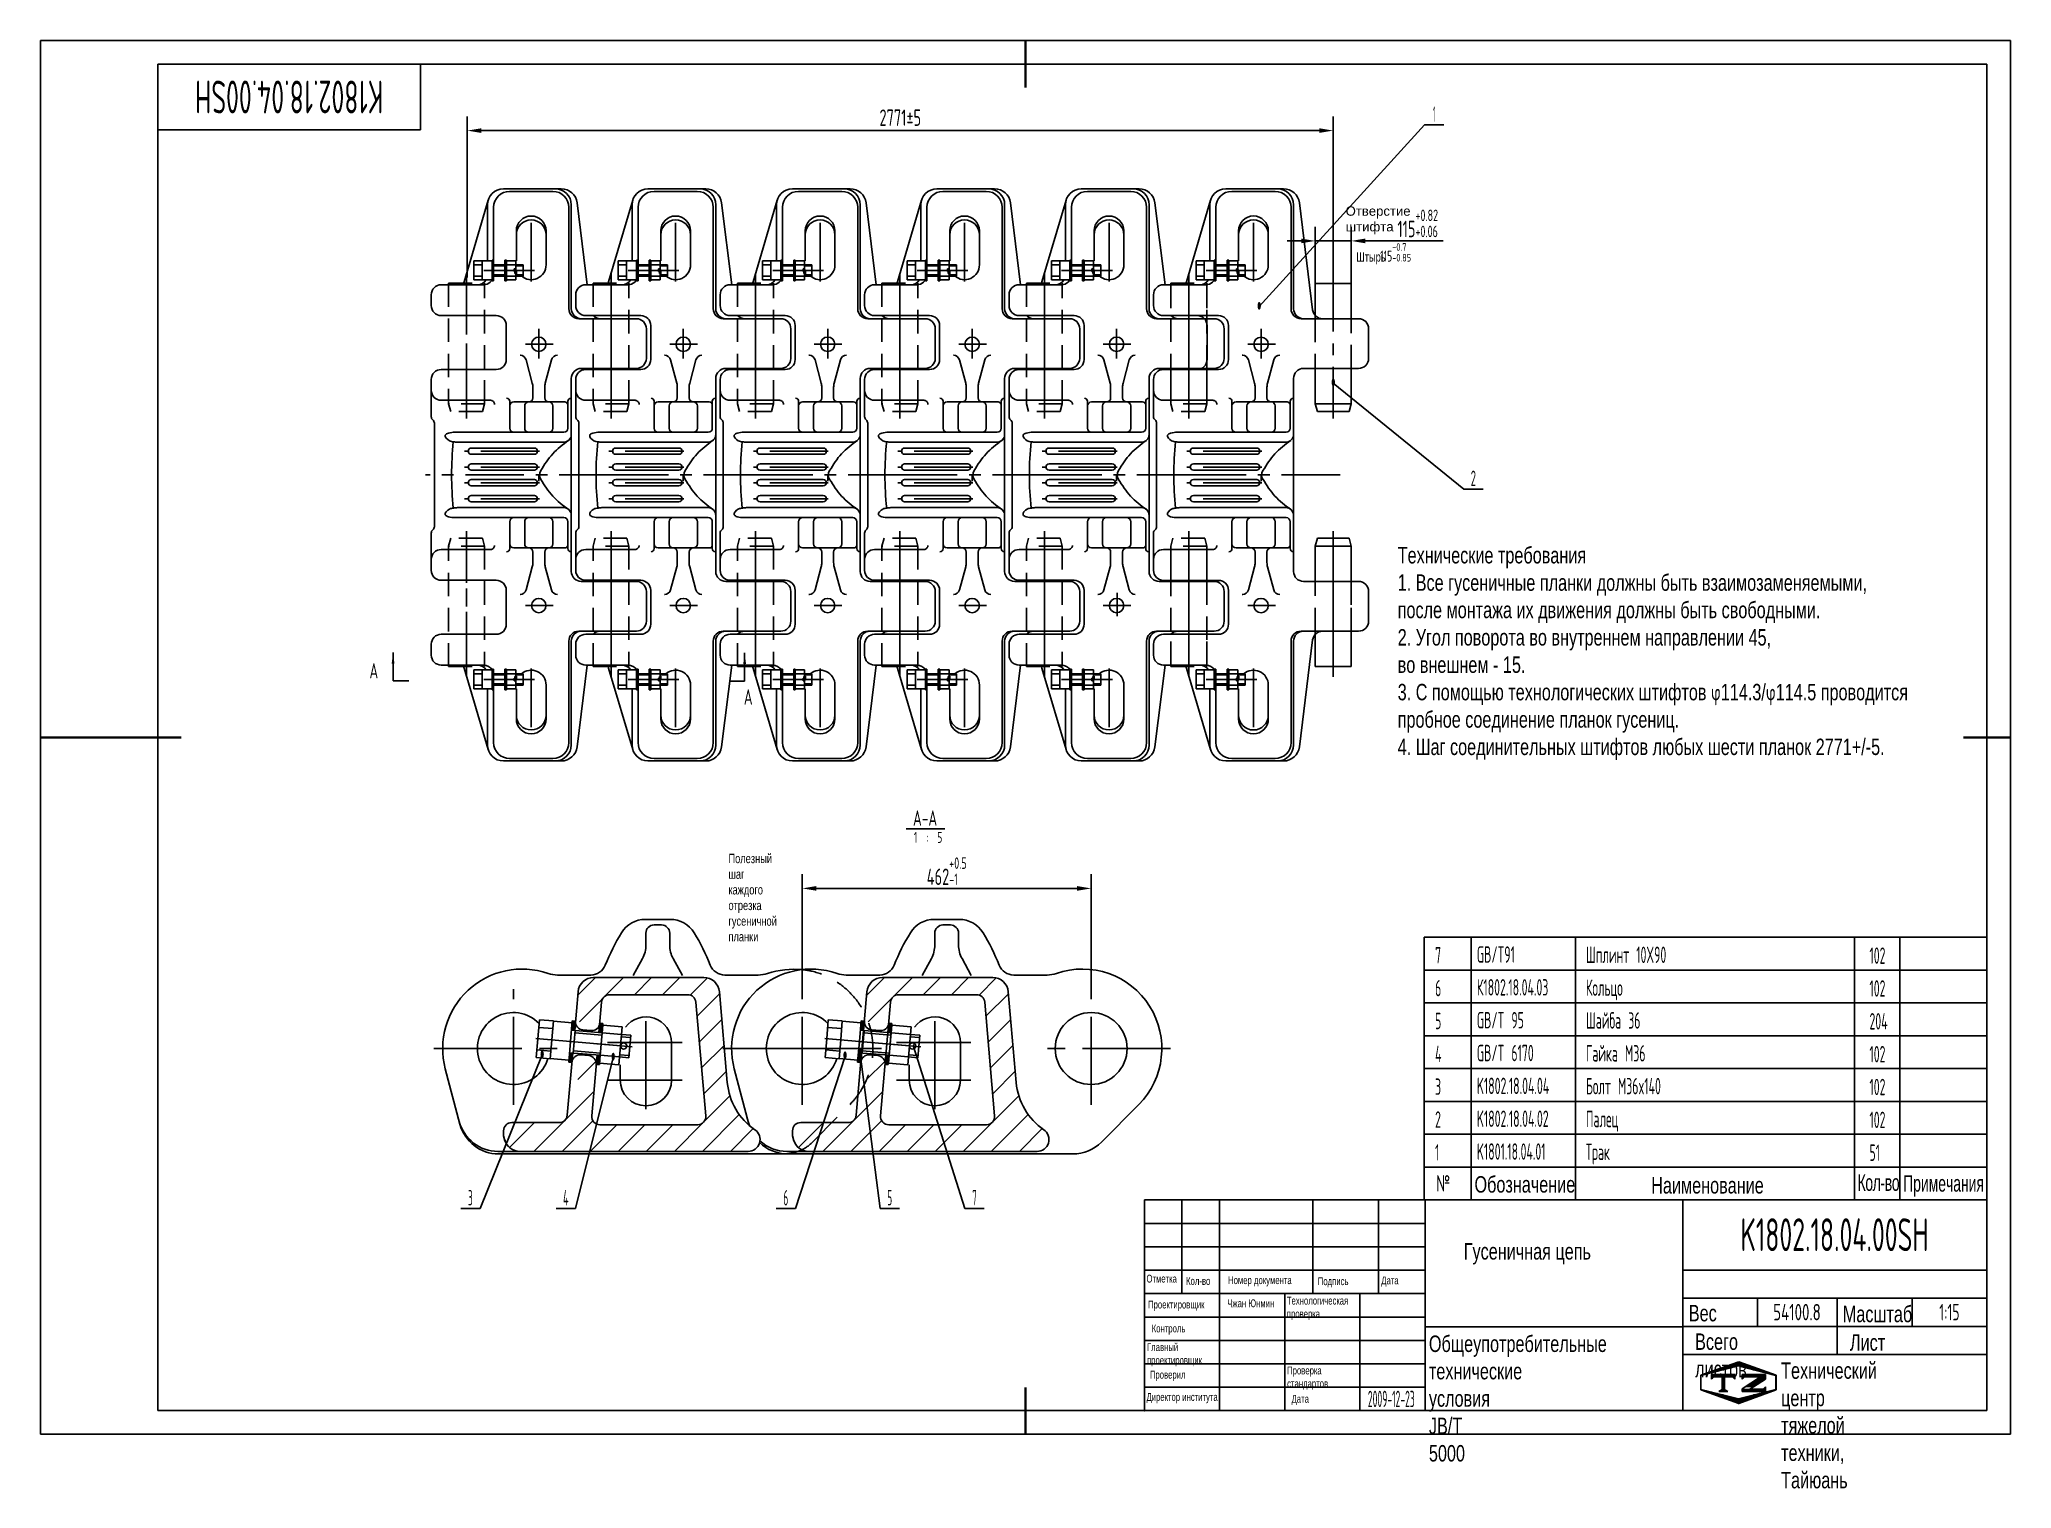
# Model space of a CAD drawing. Header units: millimetres. Extents: x -4 to 6304, y -174 to 4459.
import ezdxf
from ezdxf.enums import TextEntityAlignment as Align

# ---------------------------------------------------------------- set-up
doc = ezdxf.new("R2010")
doc.units = ezdxf.units.MM
doc.header["$LTSCALE"] = 150
doc.linetypes.add('F', pattern=[0.75, 0.5, -0.25])
doc.linetypes.add('G', pattern=[2, 1.25, -0.25, 0.25, -0.25])
for name, color, linetype in [('01', 7, 'Continuous'), ('02', 1, 'Continuous'), ('04', 2, 'F'), ('05', 4, 'G'), ('08', 1, 'Continuous'), ('10', 1, 'Continuous'), ('11', 3, 'Continuous'), ('THICK', 7, 'Continuous')]:
    doc.layers.add(name, color=color, linetype=linetype)
doc.styles.add('HZLIB', font='TXT.shx', dxfattribs={"width": 0.5, "height": 52.5})
doc.styles.get("Standard").update_dxf_attribs({"font": 'isocp', "width": 0.707, "bigfont": 'intecad.shx'})
doc.dimstyles.new('INTE', dxfattribs={"dimscale": 15, "dimtxt": 3.5, "dimasz": 3, "dimexe": 3, "dimexo": 0, "dimgap": 1, "dimtad": 1, "dimdec": 3, "dimdsep": 46, "dimtxsty": 'Standard', "dimcen": 0, "dimclrd": 1, "dimclre": 1, "dimclrt": 3, "dimaunit": 1, "dimadec": 0, "dimazin": 0, "dimtfac": 1, "dimtmove": 0, "dimatfit": 0, "dimfxl": 0, "dimarcsym": 0})

msp = doc.modelspace()

# ---------------------------------------------------------------- texts
at = {"style": 'HZLIB', "width": 0.5}
for s, p in [('7', (4460, 1504.5959)), ('GB/T91', (4593.655, 1507.1192)), ('Шплинт 10X90', (4942.3819, 1506.1936)), ('102', (5849.3458, 1503.5135)), ('6', (4460, 1399.5959)), ('К1802.18.04.03', (4593.655, 1402.1192)), ('Кольцо', (4942.3819, 1401.1936)), ('102', (5849.3458, 1398.5135)), ('5', (4460, 1294.5959)), ('GB/T 95', (4593.655, 1297.1192)), ('Шайба 36', (4942.3819, 1296.1936)), ('204', (5849.3458, 1293.5135)), ('4', (4460, 1189.596)), ('GB/T 6170', (4593.655, 1192.1192)), ('Гайка M36', (4942.3819, 1191.1936)), ('102', (5849.3458, 1188.5135)), ('3', (4460, 1084.596)), ('K1802.18.04.04', (4593.655, 1087.1192)), ('Болт M36x140', (4942.3819, 1086.1936)), ('102', (5849.3458, 1083.5135)), ('2', (4460, 979.596)), ('K1802.18.04.02', (4593.655, 982.1192)), ('Палец', (4942.3819, 981.1936)), ('102', (5849.3458, 978.5135)), ('1', (4460, 874.596)), ('K1801.18.04.01', (4593.655, 877.1192)), ('Трак', (4942.3819, 876.1936)), ('51', (5849.3458, 873.5135))]:
    msp.add_text(s, height=52.5, dxfattribs=at).set_placement(p)
at = {"layer": '01', "attachment_point": 1}
for s, insert, char_height, width in [('{\\fArial|b0|i0|c204|p34;\\W1;Отверстие\\Pштифта}', (4173.9851, 3925.1951), 30, 3.706885), ('{\\fArial|b0|i0|c204|p34;Полезный шаг каждого отрезка гусеничной планки}', (2199.9761, 1855.3647), 30, 1.743155), ('{\\fArial|b0|i0|c204|p34;Обозначение}', (4586.0149, 824.7152), 52.5, 2.43298), ('{\\fArial|b0|i0|c204|p34;Кол-во}', (3663.6216, 502.1294), 25, 0.839182), ('{\\fArial|b0|i0|c204|p34;Общеупотребительные\\Pтехнические условия \\fArial|b0|i0|c0|p34;JB/T 5000}', (4440.2347, 315.1552), 52.5, 1.342044), ('{\\fArial|b0|i0|c204|p34;Всего листов}', (5291.6509, 321.8683), 52.5, 1.342022), ('{\\fArial|b0|i0|c204|p34;Технический центр\\Pтяжелой техники, Тайюань}', (5566.767, 229.348), 52.5, 2.684043)]:
    msp.add_mtext(s, dxfattribs=dict(at, insert=insert, char_height=char_height, width=width))
for s, insert, char_height in [('{\\fArial|b0|i0|c204|p34;Штырь}', (4207.9062, 3778.476), 30), ('{\\fArial|b0|i0|c204|p34;\\C3;Технические требования\\P1. Все гусеничные планки должны быть взаимозаменяемыми,\\Pпосле монтажа их движения должны быть свободными.\\P2. Угол поворота во внутреннем направлении 45, \\Pво внешнем - 15.\\P3. С помощью технологических штифтов \\Fisocp,intecad|c134;\\W0.707;φ\\fArial|b0|i0|c204|p34;114.3/\\Fisocp,intecad|c134;φ\\fArial|b0|i0|c204|p34;114.5 проводится\\Pпробное соединение планок гусениц.\\P4. Шаг соединительных штифтов любых шести планок 2771+/-5.}', (4340.4046, 2836.1464), 52.5), ('{\\Fisocp,intecad|c204;№}', (4463.4987, 828.1747), 52.5), ('{\\fArial|b0|i0|c204|p34;Наименование}', (5151.2559, 821.7098), 52.5), ('{\\fArial|b0|i0|c204|p34;\\W0.607;\\T0.95;Кол-во}', (5811.469, 830.2124), 52.5), ('{\\fArial|b0|i0|c204|p34;\\W0.607;Примечания}', (5957.1235, 827.7056), 52.5), ('{\\fArial|b0|i0|c204|p34;\\C3;Гусеничная цепь}', (4551.6324, 610.5718), 52.5), ('{\\fArial|b0|i0|c204|p34;Отметка}', (3536.9074, 509.6754), 25), ('{\\fArial|b0|i0|c204|p34;Номер документа}', (3797.8884, 504.6448), 25), ('{\\fArial|b0|i0|c204|p34;Подпись}', (4084.8837, 501.291), 25), ('{\\fArial|b0|i0|c204|p34;Дата}', (4287.9622, 503.8063), 25), ('{\\fArial|b0|i0|c204|p34;Проектировщик}', (3541.9424, 426.6694), 25), ('{\\fArial|b0|i0|c204|p34;Чжан Юнмин}', (3795.3709, 430.8617), 25), ('{\\fArial|b0|i0|c204|p34;Технологическая\\Pпроверка}', (3985.8619, 439.2461), 25), ('{\\fArial|b0|i0|c204|p34;Вес}', (5271.5205, 413.0477), 52.5), ('{\\fArial|b0|i0|c204|p34;Масштаб}', (5764.0454, 410.3659), 52.5), ('{\\fArial|b0|i0|c204|p34;Контроль}', (3553.6907, 350.371), 25), ('{\\fArial|b0|i0|c204|p34;Лист}', (5786.8599, 319.1865), 52.5), ('{\\fArial|b0|i0|c204|p34;Главный\\Pпроектировщик}', (3538.5749, 290.557), 25), ('{\\fArial|b0|i0|c204|p34;Проверил}', (3547.8057, 202.5203), 25), ('{\\fArial|b0|i0|c204|p34;Проверка\\Pстандартов}', (3986.6902, 215.9354), 25), ('{\\fArial|b0|i0|c204|p34;Директор института}', (3536.8965, 131.2525), 25), ('{\\fArial|b0|i0|c204|p34;Дата}', (4000.9561, 125.3834), 25)]:
    msp.add_mtext(s, dxfattribs=dict(at, insert=insert, char_height=char_height))
at = {"layer": '02', "ltscale": 1.5, "width": 0.605172}
for height, p, p2 in [(20, (3891.4866, 3594.5942), (3903.4866, 3594.5942)), (20, (4128.3461, 3350.2971), (4140.3461, 3350.2971)), (20, (1598.1752, 1202.0921), (1610.1752, 1202.0921)), (20, (1825.3866, 1194.3448), (1837.3866, 1194.3448)), (20, (2566.8556, 1198.7474), (2578.8556, 1198.7474)), (20, (2615.3941, 1206.1238), (2627.3941, 1206.1238)), (10, (2789.1383, 1234.6213), (2795.1383, 1234.6213))]:
    msp.add_text('\\M+5A1F1', height=height, dxfattribs=at).set_placement(p, p2, align=Align.FIT)
at = {"layer": '08', "color": 3, "ltscale": 1.5, "insert": (4333.903, 3778.1377), "char_height": 35, "attachment_point": 5}
msp.add_mtext('115{\\H0.7x;\\S-0.7^ -0.85;}', dxfattribs=at)
at = {"layer": '11', "width": 0.581511}
msp.add_text('K1802.18.04.00SH', height=105, rotation=180, dxfattribs=at).set_placement((1095.8666, 4327.5), (494.1334, 4327.5), align=Align.FIT)
at = {"layer": '11', "ltscale": 1.5}
for s, width, p, p2 in [('1', 0.404, (4453.5172, 4195.3236), (4460.5162, 4195.3236)), ('2', 0.562593, (4573.9334, 3030.8875), (4590.9217, 3030.8875)), ('3', 0.527686, (1366.8229, 731.0651), (1382.2703, 731.0651)), ('4', 0.543846, (1670.8585, 731.0651), (1688.3559, 731.0651)), ('6', 0.520483, (2375.7414, 731.0651), (2391.1888, 731.0651)), ('5', 0.527686, (2708.0114, 731.0437), (2723.4588, 731.0437)), ('7', 0.514182, (2980.0403, 731.0651), (2994.0382, 731.0651))]:
    msp.add_text(s, height=49.4975, dxfattribs=dict(at, width=width)).set_placement(p, p2, align=Align.FIT)
at = {"layer": '11', "ltscale": 1.5, "width": 0.707}
for s, p in [('A', (1051.7336, 2400.9624)), ('A', (2249.1614, 2317.5045)), ('A-A', (2790.233, 1930.2755))]:
    msp.add_text(s, height=49, dxfattribs=at).set_placement(p, align=Align.BOTTOM_LEFT)
at = {"layer": '11'}
for s, height, width, p, p2 in [('K1802.18.04.00SH', 105, 0.581511, (5436.6334, 585), (6038.3666, 585)), ('54100.8', 52.5, 0.682047, (5541.4091, 363.75), (5693.5909, 363.75)), ('1:15', 52.5, 0.650931, (6072.6814, 363.75), (6137.3186, 363.75)), ('2009-12-23', 52.5, 0.426763, (4245, 86.25), (4395, 86.25))]:
    msp.add_text(s, height=height, dxfattribs=dict(at, width=width)).set_placement(p, p2, align=Align.FIT)
at = {"layer": '11', "color": 3, "linetype": 'Continuous', "ltscale": 1.5, "insert": (2792.6321, 1925.1484), "char_height": 35, "width": 131.20282, "attachment_point": 1}
msp.add_mtext('1  :  5', dxfattribs=at)

# ---------------------------------------------------------------- blocks, each defined once
blk = doc.blocks.new('ytyyuyu')
for p, q in [((3306.2, 3276.2), (3121.5, 3276.2)), ((3279.3, 3268.2), (3140.8, 3268.2)), ((3279.3, 1455.2), (3140.8, 1455.2)), ((3306.2, 1447.2), (3121.5, 1447.2))]:
    blk.add_line(p, q)
at = {"layer": '01'}
for p, q in [((2995.5, 2979), (3072.6, 3239.6)), ((3070.5, 3225.2), (3070.5, 3046.1)), ((3356.8, 3231.4), (3389.3, 2969.7)), ((3257.5, 3141.9), (3257.5, 3033.4)), ((3057.8, 2969.7), (2922.3, 2969.7)), ((3098.3, 2871.2), (2922.3, 2871.2)), ((3546.3, 2861.2), (3362.3, 2861.2)), ((3174.4, 2744.2), (3175.7, 2744.1)), ((3213.6, 2655), (3193.7, 2729.3)), ((3255, 2655), (3274.8, 2729.3)), ((3098.3, 2698.7), (2922.3, 2698.7)), ((3546.3, 2702.2), (3370.3, 2702.2)), ((3080, 2600.2), (2922.3, 2600.2)), ((3141.2, 2597.2), (3141.2, 2511.2)), ((3317.3, 2595.2), (3154.2, 2595.2)), ((3215.3, 2608.2), (3215.3, 2642.1)), ((3253.3, 2608.2), (3253.3, 2642.1)), ((3327.3, 2597.2), (3327.3, 2511.2)), ((3338.3, 2607.2), (3337.3, 2607.2)), ((2900.3, 2527.2), (2900.3, 2196.2)), ((3189.1, 2582.2), (3189.1, 2511.2)), ((3279.5, 2582.2), (3279.5, 2511.2)), ((3314.3, 2498.2), (2966, 2498.2)), ((2979.6, 2466.1), (2974.1, 2466.1)), ((3313.3, 2466.1), (2979.6, 2466.1)), ((3330.9, 2473.4), (3327.8, 2470.8)), ((3220.3, 2447.7), (3018.3, 2447.7)), ((3220.3, 2427.7), (3018.3, 2427.7)), ((3220.3, 2396.7), (3018.3, 2396.7)), ((3220.3, 2376.7), (3018.3, 2376.7)), ((3220.3, 2346.7), (3018.3, 2346.7)), ((3234.3, 2361.7), (3234.3, 2341.7)), ((3254.3, 2361.7), (3234.3, 2361.7)), ((3220.3, 2326.7), (3018.3, 2326.7)), ((3220.3, 2295.7), (3018.3, 2295.7)), ((3220.3, 2275.7), (3018.3, 2275.7)), ((3314.3, 2225.2), (2966, 2225.2)), ((3313.3, 2257.2), (2974.1, 2257.2)), ((3141.2, 2126.1), (3141.2, 2212.2)), ((3189.1, 2141.2), (3189.1, 2212.2)), ((3279.5, 2141.2), (3279.5, 2212.2)), ((3327.3, 2126.1), (3327.3, 2212.2)), ((3330.9, 2249.9), (3327.8, 2252.5)), ((3080, 2123.2), (2922.3, 2123.2)), ((3317.3, 2128.2), (3154.2, 2128.2)), ((3215.3, 2115.2), (3215.3, 2081.2)), ((3253.3, 2115.2), (3253.3, 2081.2)), ((3338.3, 2116.1), (3337.3, 2116.1)), ((3098.3, 2024.7), (2922.3, 2024.7)), ((3213.6, 2068.3), (3193.7, 1994)), ((3255, 2068.3), (3274.8, 1994)), ((3546.3, 2021.2), (3370.3, 2021.2)), ((3174.4, 1979.2), (3175.7, 1979.2)), ((3098.3, 1852.2), (2922.3, 1852.2)), ((3546.3, 1862.2), (3362.3, 1862.2)), ((3057.8, 1753.7), (2922.3, 1753.7)), ((2995.5, 1744.3), (3072.6, 1483.7)), ((3356.8, 1491.9), (3389.3, 1753.7)), ((3070.5, 1498.2), (3070.5, 1677.3)), ((3257.5, 1581.4), (3257.5, 1689.9))]:
    blk.add_line(p, q, dxfattribs=at)
at = {"layer": '01', "color": 7, "linetype": 'Continuous'}
for p, q in [((3089.8, 3033.7), (3089.8, 3217.2)), ((3330.3, 2893.2), (3330.3, 3217.2)), ((3338.3, 2893.2), (3338.3, 3225.2)), ((3162.5, 3046.1), (3162.5, 3141.9)), ((2890.3, 2903.2), (2890.3, 2937.7)), ((3130.3, 2839.2), (3130.3, 2730.7)), ((3578.3, 2734.2), (3578.3, 2829.2)), ((2890.3, 2547.7), (2890.3, 2666.7)), ((3338.3, 2053.2), (3338.3, 2670.2)), ((2890.3, 2056.7), (2890.3, 2175.7)), ((3130.3, 1884.2), (3130.3, 1992.7)), ((3578.3, 1989.2), (3578.3, 1894.2)), ((3330.3, 1830.2), (3330.3, 1506.2)), ((3338.3, 1830.2), (3338.3, 1498.2)), ((2890.3, 1785.7), (2890.3, 1820.2)), ((2890.3, 1820.2), (2890.3, 1785.7)), ((3089.8, 1689.7), (3089.8, 1506.2)), ((3162.5, 1677.3), (3162.5, 1581.4))]:
    blk.add_line(p, q, dxfattribs=at)
at = {"layer": '01'}
for centre in [(3234.3, 2779.3), (3234.3, 1944.1)]:
    blk.add_circle(centre, 23, dxfattribs=at)
for centre, radius, start, end in [((3121.5, 3225.2), 51, 90, 180), ((3140.8, 3217.2), 51, 90, 180), ((3279.3, 3217.2), 51, 0, 90), ((3287.3, 3225.2), 51, 0, 90), ((3306.2, 3225.2), 51, 7.07403, 90), ((3210, 3141.9), 47.5, 0, 180), ((3210, 3129.5), 47.5, 0, 180), ((3210, 3033.4), 47.5, 228.72403, 0), ((2922.3, 2937.7), 32, 90, 180), ((2983.1, 2982.7), 13, 270, 343.5235), ((3038.5, 3001.7), 32, 270, 329.17993), ((3057.8, 3001.7), 32, 270, 352.81924), ((2922.3, 2903.2), 32, 180, 270), ((3098.3, 2839.2), 32, 0, 90), ((3362.3, 2893.2), 32, 180, 270), ((3370.3, 2893.2), 32, 180, 270), ((3431, 2893.2), 32, 223.43254, 270), ((3546.3, 2829.2), 32, 0, 90), ((3098.3, 2730.7), 32, 270, 0), ((3174.4, 2724.2), 20, 14.95009, 90), ((3294.1, 2724.2), 20, 90, 165.04991), ((3546.3, 2734.2), 32, 270, 0), ((2922.3, 2666.7), 32, 90, 180), ((3165.3, 2642.1), 50, 0, 14.95009), ((3303.3, 2642.1), 50, 165.04991, 180), ((3370.3, 2670.2), 32, 90, 180), ((2922.3, 2632.2), 32, 180, 270), ((3080, 2587.2), 13, 358.91908, 90), ((3131.2, 2597.2), 10, 0, 90), ((3154.2, 2582.2), 13, 90, 180), ((3202.1, 2582.2), 13, 90, 180), ((3202.3, 2608.2), 13, 270, 0), ((3266.3, 2608.2), 13, 180, 270), ((3266.5, 2582.2), 13, 0, 90), ((3317.3, 2585.2), 10, 0, 90), ((3337.3, 2597.2), 10, 90, 180), ((2903.3, 2547.7), 13, 180, 232.02013), ((2887.3, 2527.2), 13, 0, 52.02013), ((3955.3, 2361.7), 1000, 173.92155, 186.07845), ((3154.2, 2511.2), 13, 180, 270), ((3202.1, 2511.2), 13, 180, 270), ((3266.5, 2511.2), 13, 270, 0), ((3313.3, 2491.1), 25, 270, 0), ((3314.3, 2511.2), 13, 270, 0), ((3018.3, 2437.7), 10, 90, 270), ((3220.3, 2437.7), 10, 270, 90), ((3018.3, 2386.7), 10, 90, 270), ((3018.3, 2336.7), 10, 90, 270), ((3220.3, 2386.7), 10, 270, 90), ((3220.3, 2336.7), 10, 270, 90), ((3261.8, 2361.4), 25.6, 146.55292, 213.71752), ((3018.3, 2285.7), 10, 90, 270), ((3220.3, 2285.7), 10, 270, 90), ((3154.2, 2212.2), 13, 90, 180), ((3202.1, 2212.2), 13, 90, 180), ((3266.5, 2212.2), 13, 0, 90), ((3313.3, 2232.2), 25, 0, 90), ((3314.3, 2212.2), 13, 0, 90), ((2903.3, 2175.7), 13, 127.97987, 180), ((2887.3, 2196.2), 13, 307.97987, 0), ((2922.3, 2091.2), 32, 90, 180), ((3080, 2136.2), 13, 270, 1.08092), ((3131.2, 2126.1), 10, 270, 0), ((3154.2, 2141.2), 13, 180, 270), ((3202.1, 2141.2), 13, 180, 270), ((3202.3, 2115.2), 13, 0, 90), ((3266.3, 2115.2), 13, 90, 180), ((3266.5, 2141.2), 13, 270, 0), ((3317.3, 2138.2), 10, 270, 0), ((3337.3, 2126.1), 10, 180, 270), ((2922.3, 2056.7), 32, 180, 270), ((3098.3, 1992.7), 32, 0, 90), ((3165.3, 2081.2), 50, 345.04991, 0), ((3303.3, 2081.2), 50, 180, 194.95009), ((3370.3, 2053.2), 32, 180, 270), ((3546.3, 1989.2), 32, 0, 90), ((3174.4, 1999.2), 20, 270, 345.04991), ((3294.1, 1999.2), 20, 194.95009, 270), ((3546.3, 1894.2), 32, 270, 0), ((2922.3, 1820.2), 32, 90, 180), ((3098.3, 1884.2), 32, 270, 0), ((3362.3, 1830.2), 32, 90, 180), ((3370.3, 1830.2), 32, 90, 180), ((3431, 1830.2), 32, 90, 136.56746), ((2922.3, 1785.7), 32, 180, 270), ((2983.1, 1740.7), 13, 16.4765, 90), ((3038.5, 1721.7), 32, 30.82007, 90), ((3057.8, 1721.7), 32, 30.82007, 90), ((3210, 1689.9), 47.5, 0, 131.27597), ((3210, 1593.8), 47.5, 180, 0), ((3210, 1581.4), 47.5, 180, 0), ((3121.5, 1498.2), 51, 180, 270), ((3140.8, 1506.2), 51, 180, 270), ((3279.3, 1506.2), 51, 270, 0), ((3287.3, 1498.2), 51, 270, 0), ((3306.2, 1498.2), 51, 270, 352.92597)]:
    blk.add_arc(centre, radius, start, end, dxfattribs=at)
for points in [[(2966, 2498.2), (2945.1, 2495.2), (2935.3, 2488.8), (2948.4, 2471), (2961.8, 2467.4), (2974.1, 2466.1)], [(3329.4, 2472.1), (3278.8, 2429.4), (3240.5, 2375.5)], [(3329.4, 2251.2), (3278.8, 2294), (3240.5, 2347.2)], [(2966, 2225.2), (2945.1, 2228.1), (2935.3, 2234.5), (2948.4, 2252.4), (2961.8, 2255.9), (2974.1, 2257.2)]]:
    blk.add_spline(points, degree=3, dxfattribs=at)
at = {"layer": '05', "color": 4, "linetype": 'G'}
for p, q in [((3210, 2980.5), (3210, 3196)), ((3003.3, 2586), (3003.3, 2988.1)), ((3465.3, 2880), (3465.3, 2682.5)), ((3279.9, 2779.3), (3191.5, 2779.3)), ((3234.3, 2734.2), (3234.3, 2829.2)), ((3236.3, 2437.7), (2996.6, 2437.7)), ((3486.9, 2361.7), (2871.9, 2361.7)), ((3236.3, 2386.7), (2996.6, 2386.7)), ((3236.3, 2336.7), (2996.6, 2336.7)), ((3236.3, 2285.7), (2996.6, 2285.7)), ((3003.3, 1736.5), (3003.3, 2141.4)), ((3465.3, 1843.3), (3465.3, 2040.8)), ((3279.9, 1944.1), (3191.5, 1944.1)), ((3210, 1742.9), (3210, 1527.4))]:
    blk.add_line(p, q, dxfattribs=at)
blk = doc.blocks.new('*U1', base_point=(552.4, 475.3))
at = {"layer": '01'}
for p, q in [((552.4, 475.3), (437.4, 475.3)), ((437.4, 475.3), (444.1, 450.3)), ((545.7, 450.3), (444.1, 450.3)), ((552.4, 475.3), (545.7, 450.3))]:
    blk.add_line(p, q, dxfattribs=at)
blk = doc.blocks.new('drrrty')
for p, q in [((3721.7, 2667.9), (3836.7, 2667.9)), ((3721.7, 2554.9), (3721.7, 2667.9)), ((3836.7, 2554.9), (3836.7, 2667.9)), ((3721.7, 2282.9), (3721.7, 2395.9)), ((3836.7, 2282.9), (3836.7, 2395.9))]:
    blk.add_line(p, q)
at = {"layer": '04', "color": 2, "linetype": 'F'}
for p, q in [((3721.7, 2554.9), (3721.7, 2395.9)), ((3836.7, 2395.9), (3836.7, 2554.9))]:
    blk.add_line(p, q, dxfattribs=at)
at = {"layer": '05', "color": 4, "linetype": 'G'}
blk.add_line((3779.2, 2700.9), (3779.2, 2235.6), dxfattribs=at)
blk.add_blockref('*U1', (3836.7, 2282.9))
blk = doc.blocks.new('rtyryrtyrrt')
for p, q in [((1768.2, 3284.4), (1583.5, 3284.4)), ((1741.3, 3276.4), (1602.8, 3276.4)), ((1768.2, 1455.4), (1583.5, 1455.4)), ((1741.3, 1463.4), (1602.8, 1463.4))]:
    blk.add_line(p, q)
at = {"layer": '01'}
for p, q in [((1457.5, 2987.2), (1534.6, 3247.8)), ((1532.5, 3233.4), (1532.5, 3054.3)), ((1818.8, 3239.7), (1861.3, 2897.4)), ((1719.5, 3150.2), (1719.5, 3041.6)), ((1519.8, 2977.9), (1384.3, 2977.9)), ((1560.3, 2879.4), (1384.3, 2879.4)), ((2008.3, 2869.4), (1824.3, 2869.4)), ((1636.4, 2752.4), (1637.7, 2752.3)), ((1675.6, 2663.2), (1655.7, 2737.5)), ((1717, 2663.2), (1736.8, 2737.5)), ((1560.3, 2706.9), (1384.3, 2706.9)), ((1677.3, 2616.4), (1677.3, 2650.3)), ((1715.3, 2616.4), (1715.3, 2650.3)), ((2008.3, 2710.4), (1832.3, 2710.4)), ((1542, 2608.4), (1384.3, 2608.4)), ((1603.2, 2605.4), (1603.2, 2519.4)), ((1779.4, 2603.4), (1616.2, 2603.4)), ((1651.1, 2590.4), (1651.1, 2519.4)), ((1741.5, 2590.4), (1741.5, 2519.4)), ((1789.4, 2605.4), (1789.4, 2519.4)), ((1800.3, 2615.4), (1799.4, 2615.4)), ((1362.3, 2535.4), (1362.3, 2204.4)), ((1776.4, 2506.4), (1428.1, 2506.4)), ((1441.7, 2474.3), (1436.1, 2474.3)), ((1775.3, 2474.3), (1441.7, 2474.3)), ((1793, 2481.7), (1789.8, 2479)), ((1682.3, 2455.9), (1480.3, 2455.9)), ((1682.3, 2435.9), (1480.3, 2435.9)), ((1682.3, 2404.9), (1480.3, 2404.9)), ((1682.3, 2384.9), (1480.3, 2384.9)), ((1682.3, 2354.9), (1480.3, 2354.9)), ((1682.3, 2334.9), (1480.3, 2334.9)), ((1716.3, 2369.9), (1696.3, 2369.9)), ((1696.3, 2369.9), (1696.3, 2349.9)), ((1682.3, 2303.9), (1480.3, 2303.9)), ((1682.3, 2283.9), (1480.3, 2283.9)), ((1776.4, 2233.4), (1428.1, 2233.4)), ((1775.3, 2265.4), (1436.1, 2265.4)), ((1603.2, 2134.4), (1603.2, 2220.4)), ((1651.1, 2149.4), (1651.1, 2220.4)), ((1741.5, 2149.4), (1741.5, 2220.4)), ((1789.4, 2134.4), (1789.4, 2220.4)), ((1793, 2258.1), (1789.8, 2260.8)), ((1542, 2131.4), (1384.3, 2131.4)), ((1779.4, 2136.4), (1616.2, 2136.4)), ((1677.3, 2123.4), (1677.3, 2089.4)), ((1715.3, 2123.4), (1715.3, 2089.4)), ((1800.3, 2124.4), (1799.4, 2124.4)), ((1560.3, 2032.9), (1384.3, 2032.9)), ((1675.6, 2076.5), (1655.7, 2002.2)), ((1717, 2076.5), (1736.8, 2002.2)), ((2008.3, 2029.4), (1832.3, 2029.4)), ((1636.4, 1987.4), (1637.7, 1987.4)), ((1560.3, 1860.4), (1384.3, 1860.4)), ((1818.8, 1500.1), (1861.3, 1842.3)), ((2008.3, 1870.4), (1824.3, 1870.4)), ((1519.8, 1761.9), (1384.3, 1761.9)), ((1457.5, 1752.6), (1534.6, 1491.9)), ((1532.5, 1506.4), (1532.5, 1685.5)), ((1719.5, 1589.6), (1719.5, 1698.1))]:
    blk.add_line(p, q, dxfattribs=at)
at = {"layer": '01', "color": 7, "linetype": 'Continuous'}
for p, q in [((1551.8, 3041.9), (1551.8, 3225.4)), ((1792.3, 2901.4), (1792.3, 3225.4)), ((1800.3, 2901.4), (1800.3, 3233.4)), ((1624.5, 3054.3), (1624.5, 3150.2)), ((1352.3, 2911.4), (1352.3, 2945.9)), ((1523.8, 2847.4), (1523.8, 2738.9)), ((1592.3, 2847.4), (1592.3, 2738.9)), ((2040.3, 2742.4), (2040.3, 2837.4)), ((1352.3, 2555.9), (1352.3, 2674.9)), ((1800.3, 2061.4), (1800.3, 2678.4)), ((1352.3, 2064.9), (1352.3, 2183.9)), ((1592.3, 1892.4), (1592.3, 2000.9)), ((2040.3, 1997.4), (2040.3, 1902.4)), ((1792.3, 1838.4), (1792.3, 1514.4)), ((1800.3, 1838.4), (1800.3, 1506.4)), ((1352.3, 1828.4), (1352.3, 1793.9)), ((1352.3, 1793.9), (1352.3, 1828.4)), ((1551.8, 1685.5), (1551.8, 1514.4)), ((1624.5, 1685.5), (1624.5, 1589.6))]:
    blk.add_line(p, q, dxfattribs=at)
at = {"layer": '01'}
for centre in [(1696.3, 2787.5), (1696.3, 1952.3)]:
    blk.add_circle(centre, 23, dxfattribs=at)
for centre, radius, start, end in [((1583.5, 3233.4), 51, 90, 180), ((1749.3, 3233.4), 51, 0, 90), ((1768.2, 3233.4), 51, 7.07403, 90), ((1602.8, 3225.4), 51, 90, 180), ((1741.3, 3225.4), 51, 0, 90), ((1672, 3150.2), 47.5, 0, 180), ((1672, 3137.7), 47.5, 0, 180), ((1672, 3041.6), 47.5, 228.69688, 0), ((1384.3, 2945.9), 32, 90, 180), ((1445.1, 2990.9), 13, 270, 343.5235), ((1500.5, 3009.9), 32, 270, 329.17993), ((1519.8, 3009.9), 32, 270, 352.81924), ((1384.3, 2911.4), 32, 180, 270), ((1491.8, 2847.4), 32, 0, 90), ((1560.3, 2847.4), 32, 0, 90), ((1824.3, 2901.4), 32, 180, 270), ((1832.3, 2901.4), 32, 180, 270), ((1893.1, 2901.4), 32, 187.07403, 270), ((2008.3, 2837.4), 32, 0, 90), ((1491.8, 2738.9), 32, 270, 0), ((1560.3, 2738.9), 32, 270, 0), ((1636.4, 2732.4), 20, 14.95009, 90), ((1756.1, 2732.4), 20, 90, 165.04991), ((2008.3, 2742.4), 32, 270, 0), ((1384.3, 2674.9), 32, 90, 180), ((1627.3, 2650.3), 50, 0, 14.95009), ((1765.3, 2650.3), 50, 165.04991, 180), ((1832.3, 2678.4), 32, 90, 180), ((1384.3, 2640.4), 32, 180, 270), ((1542, 2595.4), 13, 358.91908, 90), ((1593.2, 2605.4), 10, 0, 90), ((1616.2, 2590.4), 13, 90, 180), ((1664.1, 2590.4), 13, 90, 180), ((1664.3, 2616.4), 13, 270, 0), ((1728.3, 2616.4), 13, 180, 270), ((1728.5, 2590.4), 13, 0, 90), ((1779.4, 2593.4), 10, 0, 90), ((1799.4, 2605.4), 10, 90, 180), ((1365.3, 2555.9), 13, 180, 232.02013), ((1349.3, 2535.4), 13, 0, 52.02013), ((2417.3, 2369.9), 1000, 173.92155, 186.07845), ((1616.2, 2519.4), 13, 180, 270), ((1664.1, 2519.4), 13, 180, 270), ((1728.5, 2519.4), 13, 270, 0), ((1775.3, 2499.3), 25, 270, 0), ((1776.4, 2519.4), 13, 270, 0), ((1480.3, 2445.9), 10, 90, 270), ((1480.3, 2394.9), 10, 90, 270), ((1682.3, 2445.9), 10, 270, 90), ((1682.3, 2394.9), 10, 270, 90), ((1480.3, 2344.9), 10, 90, 270), ((1682.3, 2344.9), 10, 270, 90), ((1723.8, 2369.6), 25.6, 146.55292, 213.71752), ((1480.3, 2293.9), 10, 90, 270), ((1682.3, 2293.9), 10, 270, 90), ((1616.2, 2220.4), 13, 90, 180), ((1664.1, 2220.4), 13, 90, 180), ((1728.5, 2220.4), 13, 0, 90), ((1775.3, 2240.4), 25, 0, 90), ((1776.4, 2220.4), 13, 0, 90), ((1365.3, 2183.9), 13, 127.97987, 180), ((1349.3, 2204.4), 13, 307.97987, 0), ((1542, 2144.4), 13, 270, 1.08092), ((1616.2, 2149.4), 13, 180, 270), ((1664.1, 2149.4), 13, 180, 270), ((1728.5, 2149.4), 13, 270, 0), ((1779.4, 2146.4), 10, 270, 0), ((1384.3, 2099.4), 32, 90, 180), ((1593.2, 2134.4), 10, 270, 0), ((1664.3, 2123.4), 13, 0, 90), ((1627.3, 2089.4), 50, 345.04991, 0), ((1728.3, 2123.4), 13, 90, 180), ((1765.3, 2089.4), 50, 180, 194.95009), ((1799.4, 2134.4), 10, 180, 270), ((1384.3, 2064.9), 32, 180, 270), ((1560.3, 2000.9), 32, 0, 90), ((1832.3, 2061.4), 32, 180, 270), ((2008.3, 1997.4), 32, 0, 90), ((1636.4, 2007.4), 20, 270, 345.04991), ((1756.1, 2007.4), 20, 194.95009, 270), ((1560.3, 1892.4), 32, 270, 0), ((2008.3, 1902.4), 32, 270, 0), ((1384.3, 1828.4), 32, 90, 180), ((1824.3, 1838.4), 32, 90, 180), ((1832.3, 1838.4), 32, 90, 180), ((1893.1, 1838.4), 32, 90, 172.92597), ((1384.3, 1793.9), 32, 180, 270), ((1445.1, 1748.9), 13, 16.4765, 90), ((1500.5, 1729.9), 32, 30.82007, 90), ((1519.8, 1729.9), 32, 30.82007, 90), ((1672, 1698.1), 47.5, 0, 131.30312), ((1672, 1602), 47.5, 180, 0), ((1672, 1589.6), 47.5, 180, 0), ((1602.8, 1514.4), 51, 180, 270), ((1741.3, 1514.4), 51, 270, 0), ((1583.5, 1506.4), 51, 180, 270), ((1749.3, 1506.4), 51, 270, 0), ((1768.2, 1506.4), 51, 270, 352.92597)]:
    blk.add_arc(centre, radius, start, end, dxfattribs=at)
for points in [[(1428.1, 2506.4), (1407.2, 2503.5), (1397.3, 2497), (1410.4, 2479.2), (1423.8, 2475.7), (1436.1, 2474.3)], [(1791.4, 2480.3), (1740.8, 2437.6), (1702.5, 2383.8)], [(1791.4, 2259.4), (1740.8, 2302.2), (1702.6, 2355.4)], [(1428.1, 2233.4), (1407.2, 2236.3), (1397.3, 2242.7), (1410.4, 2260.6), (1423.8, 2264.1), (1436.1, 2265.4)]]:
    blk.add_spline(points, degree=3, dxfattribs=at)
at = {"layer": '04', "color": 2, "linetype": 'F'}
for p, q in [((1407.8, 2977.9), (1407.8, 2879.4)), ((1522.8, 2977.9), (1522.8, 2879.4)), ((1407.8, 2706.9), (1407.8, 2608.4)), ((1522.8, 2706.9), (1522.8, 2608.4)), ((1407.8, 2032.9), (1407.8, 2131.4)), ((1522.8, 2032.9), (1522.8, 2131.4)), ((1869.8, 1870.4), (1869.8, 2029.4)), ((1984.8, 1870.4), (1984.8, 2029.4)), ((1407.8, 1761.9), (1407.8, 1860.4)), ((1522.8, 1761.9), (1522.8, 1860.4))]:
    blk.add_line(p, q, dxfattribs=at)
at = {"layer": '05', "color": 4, "linetype": 'G'}
for p, q in [((1672, 2988.7), (1672, 3204.2)), ((1465.3, 2594.3), (1465.3, 2996.3)), ((1742, 2787.5), (1653.5, 2787.5)), ((1696.3, 2742.4), (1696.3, 2837.4)), ((1698.3, 2445.9), (1458.6, 2445.9)), ((1948.9, 2369.9), (1333.9, 2369.9)), ((1698.3, 2394.9), (1458.6, 2394.9)), ((1698.3, 2344.9), (1458.6, 2344.9)), ((1698.3, 2293.9), (1458.6, 2293.9)), ((1465.3, 1744.8), (1465.3, 2149.6)), ((1927.3, 1851.5), (1927.3, 2049)), ((1742, 1952.3), (1653.5, 1952.3)), ((1672, 1751.1), (1672, 1535.6))]:
    blk.add_line(p, q, dxfattribs=at)
blk = doc.blocks.new('erty')
at = {"layer": '01', "color": 7, "linetype": 'Continuous'}
for p, q in [((3491.7, 1707.7), (3491.7, 1738.1)), ((3491.7, 1738.1), (3518.2, 1738.1)), ((3518.2, 1725.7), (3491.7, 1725.7)), ((3491.7, 1707.7), (3491.7, 1677.3)), ((3550.2, 1707.7), (3550.2, 1740.7)), ((3550.2, 1740.7), (3555.2, 1740.7)), ((3550.2, 1738.1), (3550.2, 1707.7)), ((3550.2, 1738.1), (3550.2, 1707.7)), ((3550.2, 1677.3), (3550.2, 1707.7)), ((3550.2, 1677.3), (3550.2, 1707.7)), ((3550.2, 1707.7), (3550.2, 1674.7)), ((3555.2, 1740.7), (3555.2, 1674.7)), ((3518.2, 1689.7), (3491.7, 1689.7)), ((3491.7, 1677.3), (3518.2, 1677.3)), ((3550.2, 1674.7), (3555.2, 1674.7))]:
    blk.add_line(p, q, dxfattribs=at)
at = {"layer": '01'}
for p, q in [((3550.2, 1738.1), (3518.2, 1738.1)), ((3518.2, 1677.3), (3518.2, 1738.1)), ((3550.2, 1677.3), (3518.2, 1677.3))]:
    blk.add_line(p, q, dxfattribs=at)
at = {"layer": '04'}
for p, q in [((3591.2, 1725.7), (3555.2, 1725.7)), ((3591.2, 1722.1), (3555.2, 1722.1)), ((3591.2, 1693.3), (3555.2, 1693.3)), ((3591.2, 1689.7), (3555.2, 1689.7))]:
    blk.add_line(p, q, dxfattribs=at)
at = {"layer": '04', "color": 2, "linetype": 'F'}
for p, q in [((3591.2, 1707.7), (3591.2, 1740.7)), ((3591.2, 1740.7), (3596.2, 1740.7)), ((3591.2, 1738.1), (3591.2, 1707.7)), ((3591.2, 1677.3), (3591.2, 1707.7)), ((3591.2, 1707.7), (3591.2, 1674.7)), ((3596.2, 1740.7), (3596.2, 1674.7)), ((3625.9, 1738.1), (3596.2, 1738.1)), ((3596.2, 1738.1), (3596.2, 1707.7)), ((3625.9, 1725.7), (3596.2, 1725.7)), ((3596.2, 1725.7), (3649.2, 1725.7)), ((3596.2, 1677.3), (3596.2, 1707.7)), ((3625.9, 1711.7), (3621, 1711.7)), ((3621, 1711.7), (3621, 1703.3)), ((3621, 1703.3), (3625.9, 1703.3)), ((3623.4, 1717.3), (3628.3, 1718.7)), ((3623.4, 1707.7), (3623.4, 1717.3)), ((3625.9, 1707.7), (3625.9, 1738.1)), ((3649.2, 1722.1), (3625.9, 1722.1)), ((3625.9, 1707.7), (3625.9, 1677.3)), ((3628.3, 1707.7), (3628.3, 1718.7)), ((3649.2, 1725.7), (3649.2, 1707.7)), ((3649.2, 1689.7), (3649.2, 1707.7)), ((3591.2, 1674.7), (3596.2, 1674.7)), ((3625.9, 1677.3), (3596, 1677.3)), ((3625.9, 1689.7), (3596.2, 1689.7)), ((3596.2, 1689.7), (3649.2, 1689.7)), ((3649.2, 1693.3), (3625.9, 1693.3))]:
    blk.add_line(p, q, dxfattribs=at)
blk.add_circle((3625.9, 1707.7), 2.44, dxfattribs=at)
at = {"layer": '05'}
for p, q in [((3523.9, 1707.7), (3686.1, 1707.7)), ((3615.9, 1707.7), (3554.1, 1707.7))]:
    blk.add_line(p, q, dxfattribs=at)
blk = doc.blocks.new('rethty')
at = {"layer": '04', "color": 2, "linetype": 'F'}
for p, q in [((5183.2, 2202.1), (5189.9, 2227.1)), ((5291.5, 2227.1), (5189.9, 2227.1)), ((5298.2, 2202.1), (5291.5, 2227.1)), ((5183.2, 1817.1), (5183.2, 2202.1)), ((5298.2, 2202.1), (5183.2, 2202.1)), ((5298.2, 2202.1), (5298.2, 1817.1)), ((5183.2, 1817.1), (5298.2, 1817.1))]:
    blk.add_line(p, q, dxfattribs=at)
at = {"layer": '05', "color": 4, "linetype": 'G'}
blk.add_line((5240.7, 1784.2), (5240.7, 2249.5), dxfattribs=at)
blk = doc.blocks.new('*D74')
at = {"layer": '08', "color": 1, "lineweight": -2, "ltscale": 1.5}
for p, q in [((4076.8, 3679.1), (4076.8, 3859.7)), ((4191.8, 3679.1), (4191.8, 3859.7)), ((4031.8, 3814.7), (3986.8, 3814.7)), ((4076.8, 3814.7), (4191.8, 3814.7)), ((4236.8, 3814.7), (4485.5, 3814.7))]:
    blk.add_line(p, q, dxfattribs=at)
at = {"layer": '08', "color": 1, "ltscale": 1.5}
for points in [[(4031.8, 3822.2), (4031.8, 3807.2), (4076.8, 3814.7)], [(4236.8, 3822.2), (4236.8, 3807.2), (4191.8, 3814.7)]]:
    blk.add_solid(points, dxfattribs=at)
at = {"layer": 'Defpoints', "color": 0, "ltscale": 1.5}
for p in [(4191.8, 3814.7), (4076.8, 3679.1), (4191.8, 3679.1)]:
    blk.add_point(p, dxfattribs=at)
at = {"layer": '08', "color": 3, "ltscale": 1.5, "insert": (4404.6, 3870.7), "char_height": 52.5, "attachment_point": 5}
blk.add_mtext('115{\\C3;\\H0.7x;\\S+0.82^ +0.06;}', dxfattribs=at)
blk = doc.blocks.new('*D75')
at = {"layer": '08', "color": 1, "lineweight": -2, "ltscale": 1.5}
for p, q in [((1364.7, 3697.5), (1364.7, 4212.4)), ((4089.3, 4167.4), (1409.7, 4167.4)), ((4134.3, 3712), (4134.3, 4212.4))]:
    blk.add_line(p, q, dxfattribs=at)
at = {"layer": '08', "color": 1, "ltscale": 1.5}
for points in [[(1409.7, 4174.9), (1409.7, 4159.9), (1364.7, 4167.4)], [(4089.3, 4174.9), (4089.3, 4159.9), (4134.3, 4167.4)]]:
    blk.add_solid(points, dxfattribs=at)
at = {"layer": 'Defpoints', "color": 0, "ltscale": 1.5}
for p in [(1364.7, 4167.4), (1364.7, 3697.5), (4134.3, 3712)]:
    blk.add_point(p, dxfattribs=at)
at = {"layer": '08', "color": 3, "ltscale": 1.5, "insert": (2749.5, 4208.7), "char_height": 52.5, "attachment_point": 5}
blk.add_mtext('2771{\\C3;%%p5}', dxfattribs=at)
blk = doc.blocks.new('*D82')
at = {"layer": '08', "color": 1, "lineweight": -2, "ltscale": 1.5}
for p, q in [((2436, 1422.9), (2436, 1789.7)), ((3360, 1422.9), (3360, 1789.7)), ((2481, 1744.7), (3315, 1744.7))]:
    blk.add_line(p, q, dxfattribs=at)
at = {"layer": '08', "color": 1, "ltscale": 1.5}
for points in [[(2481, 1752.2), (2481, 1737.2), (2436, 1744.7)], [(3315, 1752.2), (3315, 1737.2), (3360, 1744.7)]]:
    blk.add_solid(points, dxfattribs=at)
at = {"layer": 'Defpoints', "color": 0, "ltscale": 1.5}
for p in [(3360, 1744.7), (2436, 1422.9), (3360, 1422.9)]:
    blk.add_point(p, dxfattribs=at)
at = {"layer": '08', "color": 3, "ltscale": 1.5, "insert": (2898, 1799.7), "char_height": 52.5, "attachment_point": 5}
blk.add_mtext('462{\\C3;\\H0.7x;\\S+0.5^ -1;}', dxfattribs=at)
blk = doc.blocks.new('*U85')
at = {"layer": '01'}
for p, q in [((-31, 0), (-31, 30.4)), ((-31, 30.4), (0, 30.4)), ((-31, 18), (0, 18)), ((0, 30.4), (0, 0)), ((0, -30.4), (0, 0)), ((-31, 0), (-31, -30.4)), ((-31, -18), (0, -18)), ((-31, -30.4), (0, -30.4))]:
    blk.add_line(p, q, dxfattribs=at)
at = {"layer": '05'}
blk.add_line((-32.1, 0), (1.1, 0), dxfattribs=at)
blk = doc.blocks.new('TEWE')
at = {"layer": '10'}
h = blk.add_hatch(dxfattribs=at)
h.set_pattern_fill('_USER', color=256, angle=135, style=0, pattern_type=0)
h.set_pattern_definition([(135, (-2177.493, 1652.1018), (-0.707107, -0.707107), [])])
h.paths.add_polyline_path([(-2177.5, 1619.1), (-2177.5, 1632.6), (-2182.5, 1632.6), (-2182.5, 1619.1)])
h.paths.add_polyline_path([(-2182.5, 1685.1), (-2182.5, 1671.6), (-2177.5, 1671.6), (-2177.5, 1685.1)])
h = blk.add_hatch(dxfattribs=at)
h.set_pattern_fill('_USER', color=256, angle=135, style=0, pattern_type=0)
h.set_pattern_definition([(135, (-2133.284, 1652.0628), (-0.707107, -0.707107), [])])
h.paths.add_polyline_path([(-2133.3, 1619.1), (-2133.3, 1632.6), (-2138.3, 1632.6), (-2138.3, 1619.1)])
h.paths.add_polyline_path([(-2138.3, 1685.1), (-2138.3, 1671.6), (-2133.3, 1671.6), (-2133.3, 1685.1)])
at = {"layer": '01', "color": 7, "linetype": 'Continuous'}
for p, q in [((-2235, 1682.5), (-2212.5, 1682.5)), ((-2235, 1652.1), (-2235, 1682.5)), ((-2212.5, 1682.5), (-2212.5, 1652.1)), ((-2212.5, 1682.1), (-2182.5, 1682.1)), ((-2212.5, 1670.1), (-2235, 1670.1)), ((-2235, 1652.1), (-2235, 1621.7)), ((-2212.5, 1621.7), (-2212.5, 1652.1)), ((-2212.5, 1634.1), (-2235, 1634.1)), ((-2235, 1621.7), (-2212.5, 1621.7)), ((-2212.5, 1622.1), (-2182.5, 1622.1))]:
    blk.add_line(p, q, dxfattribs=at)
at = {"layer": '01'}
for p, q in [((-2182.5, 1685.1), (-2177.5, 1685.1)), ((-2182.5, 1652.1), (-2182.5, 1685.1)), ((-2182.5, 1671.6), (-2177.5, 1671.6)), ((-2177.5, 1685.1), (-2177.5, 1670.1)), ((-2138.3, 1685.1), (-2133.3, 1685.1)), ((-2138.3, 1670.1), (-2138.3, 1685.1)), ((-2138.3, 1671.6), (-2133.3, 1671.6)), ((-2133.3, 1685.1), (-2133.3, 1670.1)), ((-2133.3, 1682.5), (-2133.3, 1652.1)), ((-2182.5, 1670.1), (-2133.3, 1670.1)), ((-2182.5, 1652.1), (-2182.5, 1619.1)), ((-2176.5, 1670.1), (-2176.5, 1652.1)), ((-2176.5, 1634.1), (-2176.5, 1652.1)), ((-2133.3, 1621.7), (-2133.3, 1652.1)), ((-2102.3, 1670.1), (-2087.3, 1670.1)), ((-2087.3, 1670.1), (-2087.3, 1652.1)), ((-2087.3, 1634.1), (-2087.3, 1652.1)), ((-2182.5, 1634.1), (-2133.3, 1634.1)), ((-2182.5, 1632.6), (-2177.5, 1632.6)), ((-2182.5, 1619.1), (-2177.5, 1619.1)), ((-2177.5, 1619.1), (-2177.5, 1634.1)), ((-2138.3, 1634.1), (-2138.3, 1619.1)), ((-2138.3, 1632.6), (-2133.3, 1632.6)), ((-2138.3, 1619.1), (-2133.3, 1619.1)), ((-2133.3, 1619.1), (-2133.3, 1634.1)), ((-2102.4, 1634.1), (-2087.3, 1634.1))]:
    blk.add_line(p, q, dxfattribs=at)
blk.add_circle((-2097.3, 1652.1), 5.05, dxfattribs=at)
at = {"layer": '02'}
for p, q in [((-2133.3, 1666.5), (-2176.5, 1666.5)), ((-2087.3, 1666.5), (-2102.3, 1666.5)), ((-2133.3, 1637.7), (-2176.5, 1637.7)), ((-2087.3, 1637.7), (-2102.4, 1637.7))]:
    blk.add_line(p, q, dxfattribs=at)
at = {"layer": '05'}
for p, q in [((-2238.1, 1652.1), (-2083.7, 1652.1)), ((-2184.5, 1652.1), (-2175.7, 1652.1)), ((-2140.3, 1652.1), (-2131.5, 1652.1)), ((-2090.1, 1652.1), (-2137.7, 1652.1))]:
    blk.add_line(p, q, dxfattribs=at)
at = {"layer": '01', "rotation": 179.8938863021167}
blk.add_blockref('*U85', (-2133.3, 1652.1), dxfattribs=at)
blk = doc.blocks.new('*U86', base_point=(251.96, 168.31))
at = {"layer": '01'}
for p, q in [((251.96, 168.31), (251.96, 182.31)), ((195.96, 168.31), (251.96, 168.31))]:
    blk.add_line(p, q, dxfattribs=at)
blk = doc.blocks.new('*U87')
at = {"layer": '01', "const_width": 0.5}
for points in [[(210, 297), (210, 287)], [(0, 148.5), (30, 148.5)], [(420, 148.5), (410, 148.5)], [(210, 0), (210, 10)]]:
    blk.add_lwpolyline(points, dxfattribs=at)
at = {"layer": '01'}
for points in [[(415, 292), (25, 292)], [(25, 292), (25, 5)], [(415, 5), (415, 292)], [(25, 5), (415, 5)]]:
    blk.add_lwpolyline(points, dxfattribs=at)
at = {"layer": '02'}
for points in [[(420, 297), (0, 297)], [(0, 297), (0, 0)], [(420, 0), (420, 297)], [(0, 0), (420, 0)]]:
    blk.add_lwpolyline(points, dxfattribs=at)
blk = doc.blocks.new('*X99')
at = {"color": 0}
for p, q in [((127.06, 7.8), (132.06, 7.8)), ((127.06, 7.5), (132.06, 7.5)), ((127.06, 7.2), (127.32, 7.2)), ((127.84, 5.4), (129.64, 5.4)), ((128.3, 5.7), (130.1, 5.7)), ((128.77, 6), (130.57, 6)), ((129.23, 6.3), (131.04, 6.3)), ((129.7, 6.6), (131.51, 6.6)), ((130.16, 6.9), (131.98, 6.9)), ((130.62, 7.2), (132.06, 7.2))]:
    blk.add_line(p, q, dxfattribs=at)
blk = doc.blocks.new('*X100')
at = {"color": 0}
for p, q in [((127.06, 4.8), (132.06, 4.8)), ((127.06, 4.5), (132.06, 4.5)), ((131.84, 5.1), (132.06, 5.1))]:
    blk.add_line(p, q, dxfattribs=at)
blk = doc.blocks.new('*X98')
at = {"color": 0}
for p, q in [((122.34, 4.5), (123.72, 4.5)), ((122.82, 4.8), (123.24, 4.8))]:
    blk.add_line(p, q, dxfattribs=at)
blk = doc.blocks.new('*X97')
at = {"color": 0}
for p, q in [((120.53, 7.8), (125.53, 7.8)), ((120.53, 7.5), (125.53, 7.5)), ((120.53, 7.2), (120.79, 7.2)), ((125.27, 7.2), (125.53, 7.2))]:
    blk.add_line(p, q, dxfattribs=at)
blk = doc.blocks.new('*X96')
at = {"color": 0}
for p, q in [((120.66, 8.7), (121.92, 8.7)), ((121.52, 9), (123.12, 9)), ((122.38, 9.3), (124.32, 9.3)), ((123.24, 9.6), (125.52, 9.6)), ((124.1, 9.9), (128.52, 9.9)), ((124.97, 10.2), (127.67, 10.2)), ((125.83, 10.5), (126.82, 10.5)), ((127.02, 9.6), (129.37, 9.6)), ((128.22, 9.3), (130.22, 9.3)), ((129.42, 9), (131.07, 9)), ((130.62, 8.7), (131.92, 8.7)), ((118.22, 7.8), (118.32, 7.8)), ((118.22, 7.5), (118.27, 7.5)), ((118.22, 7.2), (118.27, 7.2)), ((118.22, 6.9), (118.27, 6.9)), ((118.22, 6.6), (118.27, 6.6)), ((118.22, 6.3), (118.27, 6.3)), ((118.22, 6), (118.27, 6)), ((118.22, 5.7), (118.27, 5.7)), ((118.22, 5.4), (118.27, 5.4)), ((118.22, 5.1), (118.27, 5.1)), ((118.22, 4.8), (118.27, 4.8)), ((118.79, 4.5), (119.42, 4.5)), ((118.94, 8.1), (119.52, 8.1)), ((119.8, 8.4), (120.72, 8.4)), ((131.82, 8.4), (132.77, 8.4)), ((133.02, 8.1), (133.62, 8.1)), ((133.12, 4.5), (133.76, 4.5)), ((134.22, 7.8), (134.32, 7.8)), ((134.27, 7.5), (134.32, 7.5)), ((134.27, 7.2), (134.32, 7.2)), ((134.27, 6.9), (134.32, 6.9)), ((134.27, 6.6), (134.32, 6.6)), ((134.27, 6.3), (134.32, 6.3)), ((134.27, 6), (134.32, 6)), ((134.27, 5.7), (134.32, 5.7)), ((134.27, 5.4), (134.32, 5.4)), ((134.27, 5.1), (134.32, 5.1)), ((134.27, 4.8), (134.32, 4.8)), ((119.61, 4.2), (120.62, 4.2)), ((120.43, 3.9), (121.82, 3.9)), ((121.26, 3.6), (123.02, 3.6)), ((122.08, 3.3), (124.22, 3.3)), ((122.91, 3), (125.42, 3)), ((123.73, 2.7), (128.89, 2.7)), ((124.55, 2.4), (128.07, 2.4)), ((125.38, 2.1), (127.26, 2.1)), ((126.2, 1.8), (126.45, 1.8)), ((127.12, 3), (129.7, 3)), ((128.32, 3.3), (130.51, 3.3)), ((129.52, 3.6), (131.32, 3.6)), ((130.72, 3.9), (132.14, 3.9)), ((131.92, 4.2), (132.95, 4.2))]:
    blk.add_line(p, q, dxfattribs=at)

# ---------------------------------------------------------------- dimensions: what is measured, and where the dimension line sits
at = {"layer": '08', "ltscale": 1.5}
dim = msp.add_linear_dim(base=(1364.6955, 4167.396), p1=(4134.3461, 3712.0149), p2=(1364.6955, 3697.5133), text='2771{\\C3;%%p5}', dimstyle='INTE', dxfattribs=at)
dim.commit()
dim.dimension.update_dxf_attribs({"geometry": '*D75', "text_midpoint": (2749.5208, 4208.6512)})
dim = msp.add_linear_dim(base=(4191.8461, 3814.6907), p1=(4076.8461, 3679.0546), p2=(4191.8461, 3679.0546), text='115{\\C3;\\H0.7x;\\S+0.82^ +0.06;}', dimstyle='INTE', dxfattribs=at)
dim.commit()
dim.dimension.update_dxf_attribs({"geometry": '*D74', "text_midpoint": (4404.5591, 3814.6907), "dimtype": 160})
dim = msp.add_linear_dim(base=(3359.9563, 1744.7168), p1=(2435.9563, 1422.8689), p2=(3359.9563, 1422.8689), text='462{\\C3;\\H0.7x;\\S+0.5^ -1;}', dimstyle='INTE', override={"dimgap": 1, "dimdec": 3, "dimzin": 8, "dimpost": '每块履带板的有效节距<>{\\C3;\\H0.7x;\\S+0.5^-1;}', "dimtol": 0, "dimlim": 0, "dimtp": 0.5, "dimtm": 1, "dimtfac": 0.7}, dxfattribs=at)
dim.commit()
dim.dimension.update_dxf_attribs({"geometry": '*D82', "text_midpoint": (2897.9563, 1799.6851)})

# ---------------------------------------------------------------- hatches: boundary and pattern name
at = {"layer": '02', "linetype": 'Continuous', "ltscale": 1.5}
h = msp.add_hatch(dxfattribs=at)
h.set_pattern_fill('ANSI31', color=1, scale=20, style=0)
h.set_pattern_definition([(45, (-2057.565, -396.646), (-44.9013, 44.9013), [])])
h.paths.add_polyline_path([(1788.4356, 988.9386, -0.440010531), (1762.5345, 1017.2047), (1776.9531, 1182.0095, 0.414213562), (1753.3181, 1210.1767), (1737.0721, 1211.598, -0.135918578), (1690.1154, 1084.4001), (1684.4525, 1019.6726, -0.388878732), (1658.5515, 995.9386), (1606.7203, 995.9386), (1544.7714, 933.5695, -0.08270513), (1510.6336, 909.0047, 0.114002225), (1532.564, 903.9386), (2262.9563, 903.9386, 0.737484911), (2284.407, 973.3053, -0.224593527), (2196.34, 1123.9147), (2170.9495, 1414.1304, 0.388878732), (2121.1397, 1459.7726), (1768.7728, 1459.7726, 0.388878732), (1718.9631, 1414.1304), (1712.748, 1343.0919, -0.052815545), (1730.7829, 1292.7113, 0.035157394), (1734.3895, 1292.1383), (1760.2906, 1289.8722, 0.393773116), (1788.2346, 1311.6938), (1788.3896, 1313.5132), (1788.4577, 1313.5074), (1790.9656, 1342.1733), (1782.9518, 1342.1733), (1782.9518, 1360.1733), (1792.5404, 1360.1733), (1794.3659, 1381.0387, -0.388878732), (1820.267, 1404.7726), (2069.6456, 1404.7726, -0.388878732), (2095.5467, 1381.0387), (2127.378, 1017.2047, -0.440010531), (2101.4769, 988.9386)])
h.paths.add_polyline_path([(1506.9563, 995.9386, 0.414213562), (1480.9563, 969.9386), (1480.9563, 953.7525), (1485.1954, 937.932, 0.200336886), (1510.6336, 909.0047, 0.08270513), (1544.7714, 933.5695), (1606.7203, 995.9386)])
h = msp.add_hatch(dxfattribs=at)
h.set_pattern_fill('ANSI31', color=1, scale=20, style=0)
h.set_pattern_definition([(45, (-1133.565, -396.646), (-44.9013, 44.9013), [])])
h.paths.add_polyline_path([(2712.4356, 988.9386, -0.440010531), (2686.5345, 1017.2047), (2700.9531, 1182.0095, 0.414213562), (2677.3181, 1210.1767), (2661.0721, 1211.598, -0.135918578), (2614.1154, 1084.4001), (2608.4525, 1019.6726, -0.388878732), (2582.5515, 995.9386), (2530.7203, 995.9386), (2468.7714, 933.5695, -0.08270513), (2434.6336, 909.0047, 0.114002225), (2456.564, 903.9386), (3186.9563, 903.9386, 0.737484911), (3208.407, 973.3053, -0.224593527), (3120.34, 1123.9147), (3094.9495, 1414.1304, 0.388878732), (3045.1397, 1459.7726), (2692.7728, 1459.7726, 0.388878732), (2642.9631, 1414.1304), (2636.748, 1343.0919, -0.052815545), (2654.7829, 1292.7113, 0.035157394), (2658.3895, 1292.1383), (2684.2906, 1289.8722, 0.393773116), (2712.2346, 1311.6938), (2712.3896, 1313.5132), (2712.4577, 1313.5074), (2714.9656, 1342.1733), (2706.9518, 1342.1733), (2706.9518, 1360.1733), (2716.5404, 1360.1733), (2718.3659, 1381.0387, -0.388878732), (2744.267, 1404.7726), (2993.6456, 1404.7726, -0.388878732), (3019.5467, 1381.0387), (3051.378, 1017.2047, -0.440010531), (3025.4769, 988.9386)])
h.paths.add_polyline_path([(2430.9563, 995.9386, 0.414213562), (2404.9563, 969.9386), (2404.9563, 953.7525), (2409.1954, 937.932, 0.200336886), (2434.6336, 909.0047, 0.08270513), (2468.7714, 933.5695), (2530.7203, 995.9386)])

# ---------------------------------------------------------------- linework, layer by layer
for p, q in [((4425, 1588.5959), (4425, 748.596)), ((4425, 1588.5959), (6225, 1588.5959)), ((4575, 1588.5959), (4575, 748.596)), ((4909.1253, 1588.5959), (4909.1253, 748.596)), ((5801.231, 1588.5959), (5801.231, 748.596)), ((5946.4927, 1588.5959), (5946.4927, 748.596)), ((6225, 1588.5959), (6225, 748.596)), ((4425, 1483.5959), (6225, 1483.5959)), ((4425, 1378.5959), (6225, 1378.5959)), ((4425, 1273.5959), (6225, 1273.5959)), ((4425, 1168.596), (6225, 1168.596)), ((4425, 1063.596), (6225, 1063.596)), ((4425, 958.596), (6225, 958.596)), ((4425, 853.596), (6225, 853.596)), ((4425, 748.596), (6225, 748.596))]:
    msp.add_line(p, q)
at = {"layer": '01', "ltscale": 1.5}
for p, q in [((1127.2205, 2408.6667), (1177.2205, 2408.6667)), ((2201.7511, 2407.6858), (2251.7511, 2407.6858)), ((2768.3425, 1934.63), (2892.106, 1934.63)), ((2013.4229, 1645.7726), (1934.4897, 1645.7726)), ((2937.4229, 1645.7726), (2858.4897, 1645.7726)), ((1935.9563, 1563.5706), (1935.9563, 1601.7726)), ((1985.9563, 1627.7726), (1961.9563, 1627.7726)), ((2011.9563, 1563.5706), (2011.9563, 1601.7726)), ((2859.9563, 1563.5706), (2859.9563, 1601.7726)), ((2909.9563, 1627.7726), (2885.9563, 1627.7726)), ((2935.9563, 1563.5706), (2935.9563, 1601.7726)), ((1924.8593, 1520.2772), (1895.4444, 1466.6681)), ((2023.0533, 1520.2772), (2052.4682, 1466.6681)), ((2848.8593, 1520.2772), (2819.4444, 1466.6681)), ((2947.0533, 1520.2772), (2976.4682, 1466.6681)), ((1759.6669, 1467.7726), (1652.6994, 1467.7726)), ((2121.1397, 1459.7726), (1768.7728, 1459.7726)), ((2295.2132, 1467.7726), (2188.2457, 1467.7726)), ((2683.6669, 1467.7726), (2576.6994, 1467.7726)), ((3045.1397, 1459.7726), (2692.7728, 1459.7726)), ((3219.2132, 1467.7726), (3112.2457, 1467.7726)), ((1718.9631, 1414.1304), (1708.1243, 1290.2428)), ((2069.6456, 1404.7726), (1820.267, 1404.7726)), ((2170.9495, 1414.1304), (2196.34, 1123.9147)), ((2642.9631, 1414.1304), (2608.4569, 1019.7226)), ((2993.6456, 1404.7726), (2744.267, 1404.7726)), ((3094.9495, 1414.1304), (3120.34, 1123.9147)), ((1794.3659, 1381.0387), (1785.843, 1283.6215)), ((2095.5467, 1381.0387), (2127.378, 1017.2047)), ((2718.3659, 1381.0387), (2686.5345, 1017.2047)), ((3019.5467, 1381.0387), (3051.378, 1017.2047)), ((2629.0683, 1254.3728), (2634.2287, 1314.9434)), ((1701.8491, 1218.5166), (1684.4569, 1019.7226)), ((1779.5678, 1211.8953), (1762.5345, 1017.2047)), ((2017.9563, 1251.7726), (2017.9563, 1131.7726)), ((2629.0683, 1254.3728), (2623.908, 1193.8022)), ((2626.0124, 1218.5027), (2625.8491, 1218.5166)), ((2941.9563, 1251.7726), (2941.9563, 1131.7726)), ((1294.4187, 1167.755), (1341.2208, 991.0079)), ((1853.9563, 1131.7726), (1853.9563, 1180.756)), ((2218.4187, 1167.755), (2265.2208, 991.0079)), ((2777.9563, 1131.7726), (2777.9563, 1180.6777)), ((3392.7714, 933.5695), (3512.1676, 1053.7758)), ((1480.9563, 953.7525), (1480.9563, 969.9386)), ((1485.1954, 937.932), (1480.9563, 953.7525)), ((1658.5515, 995.9386), (1506.9563, 995.9386)), ((2101.4769, 988.9386), (1788.4356, 988.9386)), ((2404.9563, 953.7525), (2404.9563, 969.9386)), ((2409.1954, 937.932), (2404.9563, 953.7525)), ((2582.5515, 995.9386), (2430.9563, 995.9386)), ((3025.4769, 988.9386), (2712.4356, 988.9386)), ((2262.9563, 903.9386), (1462.7939, 903.9386)), ((2377.9563, 895.7726), (1464.9563, 895.7726)), ((3186.9563, 903.9386), (2386.7939, 903.9386)), ((3301.9563, 895.7726), (2388.9563, 895.7726))]:
    msp.add_line(p, q, dxfattribs=at)
at = {"layer": '01', "color": 7, "linetype": 'Continuous', "ltscale": 1.5}
for p, q in [((1734.3895, 1292.1383), (1760.2906, 1289.8722)), ((2658.3895, 1292.1383), (2684.2906, 1289.8722)), ((1727.417, 1212.4427), (1753.3181, 1210.1767)), ((2651.417, 1212.4427), (2677.3181, 1210.1767))]:
    msp.add_line(p, q, dxfattribs=at)
at = {"layer": '01', "ltscale": 1.5}
msp.add_circle((3359.9563, 1232.7726), 115, dxfattribs=at)
for centre, radius, start, end in [((1934.4897, 1555.7726), 90, 90, 148.57105121), ((2013.4229, 1555.7726), 90, 31.42894879, 90), ((2858.4897, 1555.7726), 90, 90, 148.57105121), ((2937.4229, 1555.7726), 90, 31.42894879, 90), ((1961.9563, 1601.7726), 26, 90, 180), ((1985.9563, 1601.7726), 26, 0, 90), ((2885.9563, 1601.7726), 26, 90, 180), ((2909.9563, 1601.7726), 26, 0, 90), ((1845.9563, 1563.5706), 90, 331.24679346, 0), ((2101.9563, 1563.5706), 90, 180, 208.75320654), ((2769.9563, 1563.5706), 90, 331.24679346, 0), ((3025.9563, 1563.5706), 90, 180, 208.75320654), ((1539.9563, 1232.7726), 254, 70.86824999, 194.83135671), ((1652.6994, 1557.7726), 90, 250.86824999, 270), ((1768.7728, 1409.7726), 50, 90, 175), ((1759.6669, 1517.7726), 50, 270, 338.41312962), ((2121.1397, 1409.7726), 50, 5, 90), ((2188.2457, 1517.7726), 50, 201.58687038, 270), ((2463.9563, 1232.7726), 254, 70.86824999, 194.83135671), ((2295.2132, 1557.7726), 90, 270, 289.13175001), ((2576.6994, 1557.7726), 90, 250.86824999, 270), ((2692.7728, 1409.7726), 50, 90, 175), ((2683.6669, 1517.7726), 50, 270, 338.41312962), ((3045.1397, 1409.7726), 50, 5, 90), ((3112.2457, 1517.7726), 50, 201.58687038, 270), ((3219.2132, 1557.7726), 90, 270, 289.13175001), ((3331.9563, 1232.7726), 254, 315.19371956, 109.13175001), ((1820.267, 1378.7726), 26, 90, 175), ((2069.6456, 1378.7726), 26, 5, 90), ((2744.267, 1378.7726), 26, 90, 175), ((2993.6456, 1378.7726), 26, 5, 90), ((1511.9563, 1232.7726), 115, 44.27198878, 343.69663271), ((1935.9563, 1251.7726), 82, 0, 142.86021671), ((2435.9563, 1232.7726), 115, 44.27198878, 343.65707509), ((2859.9563, 1251.7726), 82, 0, 142.86021671), ((1736.6555, 1318.0393), 26, 175, 265), ((1762.5566, 1315.7733), 26, 265, 355), ((2660.6555, 1318.0393), 26, 175, 265), ((2686.5566, 1315.7733), 26, 265, 355), ((1725.151, 1186.5416), 26, 85, 175), ((1751.052, 1184.2756), 26, 355, 85), ((2649.151, 1186.5416), 26, 85, 175), ((2675.052, 1184.2756), 26, 355, 85), ((1935.9563, 1131.7726), 82, 180, 0), ((2399.5638, 1141.6945), 204, 185, 235.63285842), ((2859.9563, 1131.7726), 82, 180, 0), ((3323.5638, 1141.6945), 204, 185, 235.63285842), ((1658.5515, 1021.9386), 26, 270, 355), ((1788.4356, 1014.9386), 26, 175, 270), ((2101.4769, 1014.9386), 26, 270, 5), ((2582.5515, 1021.9386), 26, 270, 355), ((2712.4356, 1014.9386), 26, 175, 270), ((3025.4769, 1014.9386), 26, 270, 5), ((1462.7939, 1031.9386), 128, 194.83135671, 270), ((1464.9563, 1023.7726), 128, 194.83135671, 270), ((1506.9563, 969.9386), 26, 90, 180), ((2262.9563, 941.9386), 38, 270, 55.63285842), ((2386.7939, 1031.9386), 128, 194.83135671, 200.77480372), ((2388.9563, 1023.7726), 128, 194.83135671, 196.57400078), ((2430.9563, 969.9386), 26, 90, 180), ((3186.9563, 941.9386), 38, 270, 55.63285842), ((1532.564, 953.9386), 50, 195, 270), ((2388.9563, 1023.7726), 128, 225.75874632, 270), ((2386.7939, 1031.9386), 128, 227.71062392, 270), ((2456.564, 953.9386), 50, 195, 270), ((3301.9563, 1023.7726), 128, 270, 315.19371956)]:
    msp.add_arc(centre, radius, start, end, dxfattribs=at)
at = {"layer": '01', "color": 7, "linetype": 'Continuous', "ltscale": 1.5}
for centre, radius, start, end in [((2431.9563, 1251.7726), 673, 148.57105121, 158.41312962), ((1515.9563, 1251.7726), 673, 21.58687038, 31.42894879), ((3355.9563, 1251.7726), 673, 148.57105121, 158.41312962), ((2439.9563, 1251.7726), 673, 21.58687038, 31.42894879), ((2413.5908, 1182.551), 303.4988, 85.77391682, 107.02890036)]:
    msp.add_arc(centre, radius, start, end, dxfattribs=at)
at = {"layer": '02', "ltscale": 1.5}
for p, q in [((3897.4866, 3604.5942), (4426.0167, 4185.3236)), ((4426.0167, 4185.3236), (4488.0167, 4185.3236)), ((4134.3461, 3360.2971), (4551.4275, 3020.8875)), ((4551.4275, 3020.8875), (4613.4275, 3020.8875)), ((1127.2205, 2408.6667), (1127.2205, 2498.6667)), ((2251.7511, 2407.6858), (2251.7511, 2497.6858)), ((1604.1752, 1212.0921), (1405.5466, 721.0651)), ((1831.3866, 1204.3448), (1710.6072, 721.0651)), ((2572.8556, 1208.7474), (2414.4651, 721.0651)), ((2621.3941, 1216.1238), (2684.7351, 721.0651)), ((2792.1383, 1239.6213), (2956.0392, 721.0651)), ((1343.5466, 721.0651), (1405.5466, 721.0651)), ((1710.6072, 721.0651), (1648.6072, 721.0651)), ((2352.4651, 721.0651), (2414.4651, 721.0651)), ((2746.7351, 721.0437), (2684.7351, 721.0437)), ((2956.0392, 721.0651), (3018.0392, 721.0651))]:
    msp.add_line(p, q, dxfattribs=at)
for points in [[(1127.2205, 2498.6667, 0, 9, 0), (1127.2205, 2462.6667, 0, 0, 0)], [(2251.7511, 2497.6858, 0, 9, 0), (2251.7511, 2461.6858, 0, 0, 0)]]:
    msp.add_lwpolyline(points, format="xyseb", dxfattribs=at)
at = {"layer": '04', "color": 2, "linetype": 'F', "ltscale": 1.5}
msp.add_line((2468.7714, 933.5695), (2588.1676, 1053.7758), dxfattribs=at)
for centre, radius, start, end in [((2407.9563, 1232.7726), 254, 315.19371956, 83.67106718), ((2377.9563, 1023.7726), 128, 270, 315.19371956)]:
    msp.add_arc(centre, radius, start, end, dxfattribs=at)
at = {"layer": '05', "color": 4, "linetype": 'G', "ltscale": 1.5}
for p, q in [((3442.8013, 2614.835), (3442.8013, 2689.3714)), ((1511.9563, 1053.1846), (1511.9563, 1422.8689)), ((2435.9563, 1053.1846), (2435.9563, 1422.8689)), ((2435.9563, 1053.1846), (2435.9563, 1422.8689)), ((3359.9563, 1053.1846), (3359.9563, 1422.8689)), ((1935.9563, 1039.0184), (1935.9563, 1347.943)), ((2859.9563, 1039.0184), (2859.9563, 1347.943)), ((1257.9563, 1232.7726), (1698.8739, 1232.7726)), ((2051.4266, 1251.7726), (1813.2036, 1251.7726)), ((2181.9563, 1232.7726), (2622.8739, 1232.7726)), ((2689.9563, 1232.7726), (2249.0387, 1232.7726)), ((2975.4266, 1251.7726), (2737.2036, 1251.7726)), ((3613.9563, 1232.7726), (3173.0387, 1232.7726)), ((2051.4266, 1131.7726), (1813.2036, 1131.7726)), ((2975.4266, 1131.7726), (2737.2036, 1131.7726))]:
    msp.add_line(p, q, dxfattribs=at)
at = {"layer": 'THICK'}
for p, q in [((3530.616, 748.596), (3530.616, 75)), ((3530.616, 748.596), (6225, 748.596)), ((3650.3277, 748.2711), (3650.3277, 748.596)), ((3650.3664, 449.22), (3650.3664, 748.596)), ((3770.1168, 75), (3770.1168, 748.596)), ((4069.4928, 449.22), (4069.4928, 748.596)), ((4279.056, 449.22), (4279.056, 748.596)), ((4428.744, 75), (4428.744, 748.596)), ((5252.028, 75), (5252.028, 748.596)), ((6225, 75), (6225, 748.596)), ((3530.616, 524.064), (4428.744, 524.064)), ((5252.028, 524.064), (6225, 524.064)), ((3530.616, 449.22), (4428.744, 449.22)), ((3979.68, 75), (3979.68, 449.22)), ((4219.1808, 75), (4219.1808, 449.22)), ((5252.028, 434.2512), (6225, 434.2512)), ((5491.5288, 344.4384), (5491.5288, 434.2512)), ((5745.9984, 254.6256), (5745.9984, 434.2512)), ((5985.4992, 344.4384), (5985.4992, 434.2512)), ((4428.744, 343.1409), (5252.028, 343.1409)), ((5252.028, 344.4384), (6225, 344.4384)), ((5252.028, 254.6256), (6225, 254.6256)), ((3530.616, 75), (6225, 75))]:
    msp.add_line(p, q, dxfattribs=at)
at = {"layer": 'THICK', "color": 3}
for p, q in [((3530.616, 673.752), (4428.744, 673.752)), ((3530.616, 598.908), (4428.744, 598.908)), ((3530.616, 374.376), (4428.744, 374.376)), ((3530.616, 299.532), (4428.744, 299.532)), ((3530.616, 224.688), (4428.744, 224.688)), ((5309.689, 188.854), (5431.0117, 231.1106)), ((5310.4768, 187.9023), (5430.2272, 217.8399)), ((5344.291, 175.2807), (5344.291, 190.2495)), ((5344.291, 190.2495), (5419.135, 190.2495)), ((5419.135, 190.2495), (5419.135, 175.2807)), ((5430.2272, 217.8399), (5549.9776, 187.9023)), ((5431.0117, 231.1106), (5550.7588, 188.854)), ((5442.0533, 190.2495), (5442.0533, 175.2807)), ((5442.0533, 190.2495), (5516.8973, 190.2495)), ((5516.8973, 190.2495), (5516.8973, 175.2807)), ((3530.616, 149.844), (4428.744, 149.844)), ((5309.689, 141.7955), (5309.689, 188.854)), ((5431.0117, 97.6181), (5309.689, 141.7955)), ((5310.4768, 142.9959), (5310.4768, 187.9023)), ((5430.2272, 113.0583), (5310.4768, 142.9959)), ((5351.7754, 182.7651), (5344.291, 175.2807)), ((5411.6506, 182.7651), (5351.7754, 182.7651)), ((5381.712, 145.2018), (5367.2114, 136.0782)), ((5367.2114, 136.0782), (5381.712, 136.0782)), ((5378.4377, 182.8366), (5378.4377, 141.7805)), ((5381.712, 182.8366), (5381.712, 141.7805)), ((5381.712, 145.2018), (5396.2126, 136.0782)), ((5396.2126, 136.0782), (5381.712, 136.0782)), ((5385.4541, 182.8366), (5385.4541, 141.7805)), ((5419.135, 175.2807), (5411.6506, 182.7651)), ((5549.9776, 142.9959), (5430.2272, 113.0583)), ((5550.7588, 141.7955), (5431.0117, 97.6181)), ((5442.0533, 175.2807), (5449.5377, 182.7651)), ((5500.9914, 182.7651), (5442.0533, 144.6316)), ((5442.0533, 144.6316), (5442.0533, 136.0782)), ((5442.0533, 136.0782), (5516.8953, 136.0782)), ((5449.5377, 182.7651), (5500.9914, 182.7651)), ((5478.5517, 150.8838), (5467.1124, 143.5626)), ((5509.4109, 143.5626), (5467.1124, 143.5626)), ((5516.8953, 175.4237), (5478.5517, 150.8838)), ((5516.8953, 151.047), (5509.4109, 143.5626)), ((5516.8953, 136.0782), (5516.8953, 151.047)), ((5549.9776, 187.9023), (5549.9776, 142.9959)), ((5550.7588, 188.854), (5550.7588, 141.7955))]:
    msp.add_line(p, q, dxfattribs=at)
for p in [(3530.616, 149.844), (3530.616, 75)]:
    msp.add_point(p, dxfattribs=at)

# ---------------------------------------------------------------- block references
at = {"ltscale": 1.5}
for name, p in [('ytyyuyu', (-1640.9328, 704.894)), ('ytyyuyu', (-1178.9328, 704.894)), ('ytyyuyu', (-716.9328, 704.894)), ('ytyyuyu', (-254.9328, 704.894)), ('ytyyuyu', (207.0672, 704.894)), ('rtyryrtyrrt', (2207.0672, 696.6695)), ('drrrty', (355.1231, 1011.163)), ('erty', (-2106.3631, 704.894)), ('erty', (-1644.3631, 704.894)), ('erty', (-1182.3631, 704.894)), ('erty', (-720.3631, 704.894)), ('erty', (-258.3631, 704.894)), ('erty', (203.6369, 704.894))]:
    msp.add_blockref(name, p, dxfattribs=at)
at = {"ltscale": 1.5, "xscale": -1, "rotation": 180}
for name, p in [('erty', (-2106.3631, 5428.2153)), ('erty', (-1644.3631, 5428.2153)), ('erty', (-1182.3631, 5428.2153)), ('erty', (-720.3631, 5428.2153)), ('erty', (-258.3631, 5428.2153)), ('erty', (203.6369, 5428.2153)), ('drrrty', (355.1231, 5121.9462))]:
    msp.add_blockref(name, p, dxfattribs=at)
at = {"layer": '01', "xscale": 15, "yscale": 15, "zscale": 15}
msp.add_blockref('*U87', (0, 0), dxfattribs=at)
at = {"layer": '01', "ltscale": 1.5, "xscale": 1.999999999999573, "yscale": 2, "zscale": 2, "rotation": 355.1303707208209}
for p in [(5763.5033, -2407.4864), (6687.5033, -2407.4864)]:
    msp.add_blockref('TEWE', p, dxfattribs=at)
at = {"layer": '04', "xscale": 15, "yscale": 15, "zscale": 15}
msp.add_blockref('*U86', (1215, 4170), dxfattribs=at)
at = {"layer": '04', "ltscale": 1.5, "xscale": -1, "rotation": 180}
for p in [(-3878.3987, 5496.2002), (-3416.3987, 5496.2002), (-2954.3987, 5496.2002), (-2492.3987, 5496.2002), (-2030.3987, 5496.2002), (-1568.3987, 5496.2002)]:
    msp.add_blockref('rethty', p, dxfattribs=at)
at = {"layer": '04', "ltscale": 1.5}
for p in [(-3878.3987, 636.9091), (-3416.3987, 636.9091), (-2954.3987, 636.9091), (-2492.3987, 636.9091), (-2030.3987, 636.9091), (-1568.3987, 636.9091)]:
    msp.add_blockref('rethty', p, dxfattribs=at)
at = {"layer": 'THICK', "color": 3, "xscale": 14.96880000000056, "yscale": 14.96879999999965, "zscale": 14.9688}
for name in ['*X96', '*X97', '*X98', '*X99', '*X100']:
    msp.add_blockref(name, (3540.0831, 71.3427), dxfattribs=at)

msp.set_redraw_order([(e.dxf.handle, doc.entitydb.next_handle()) for e in msp.query("TEXT MTEXT ATTDEF DIMENSION ARC_DIMENSION")])  # texts and dimensions are drawn at this point

doc.saveas('drawing.dxf')
